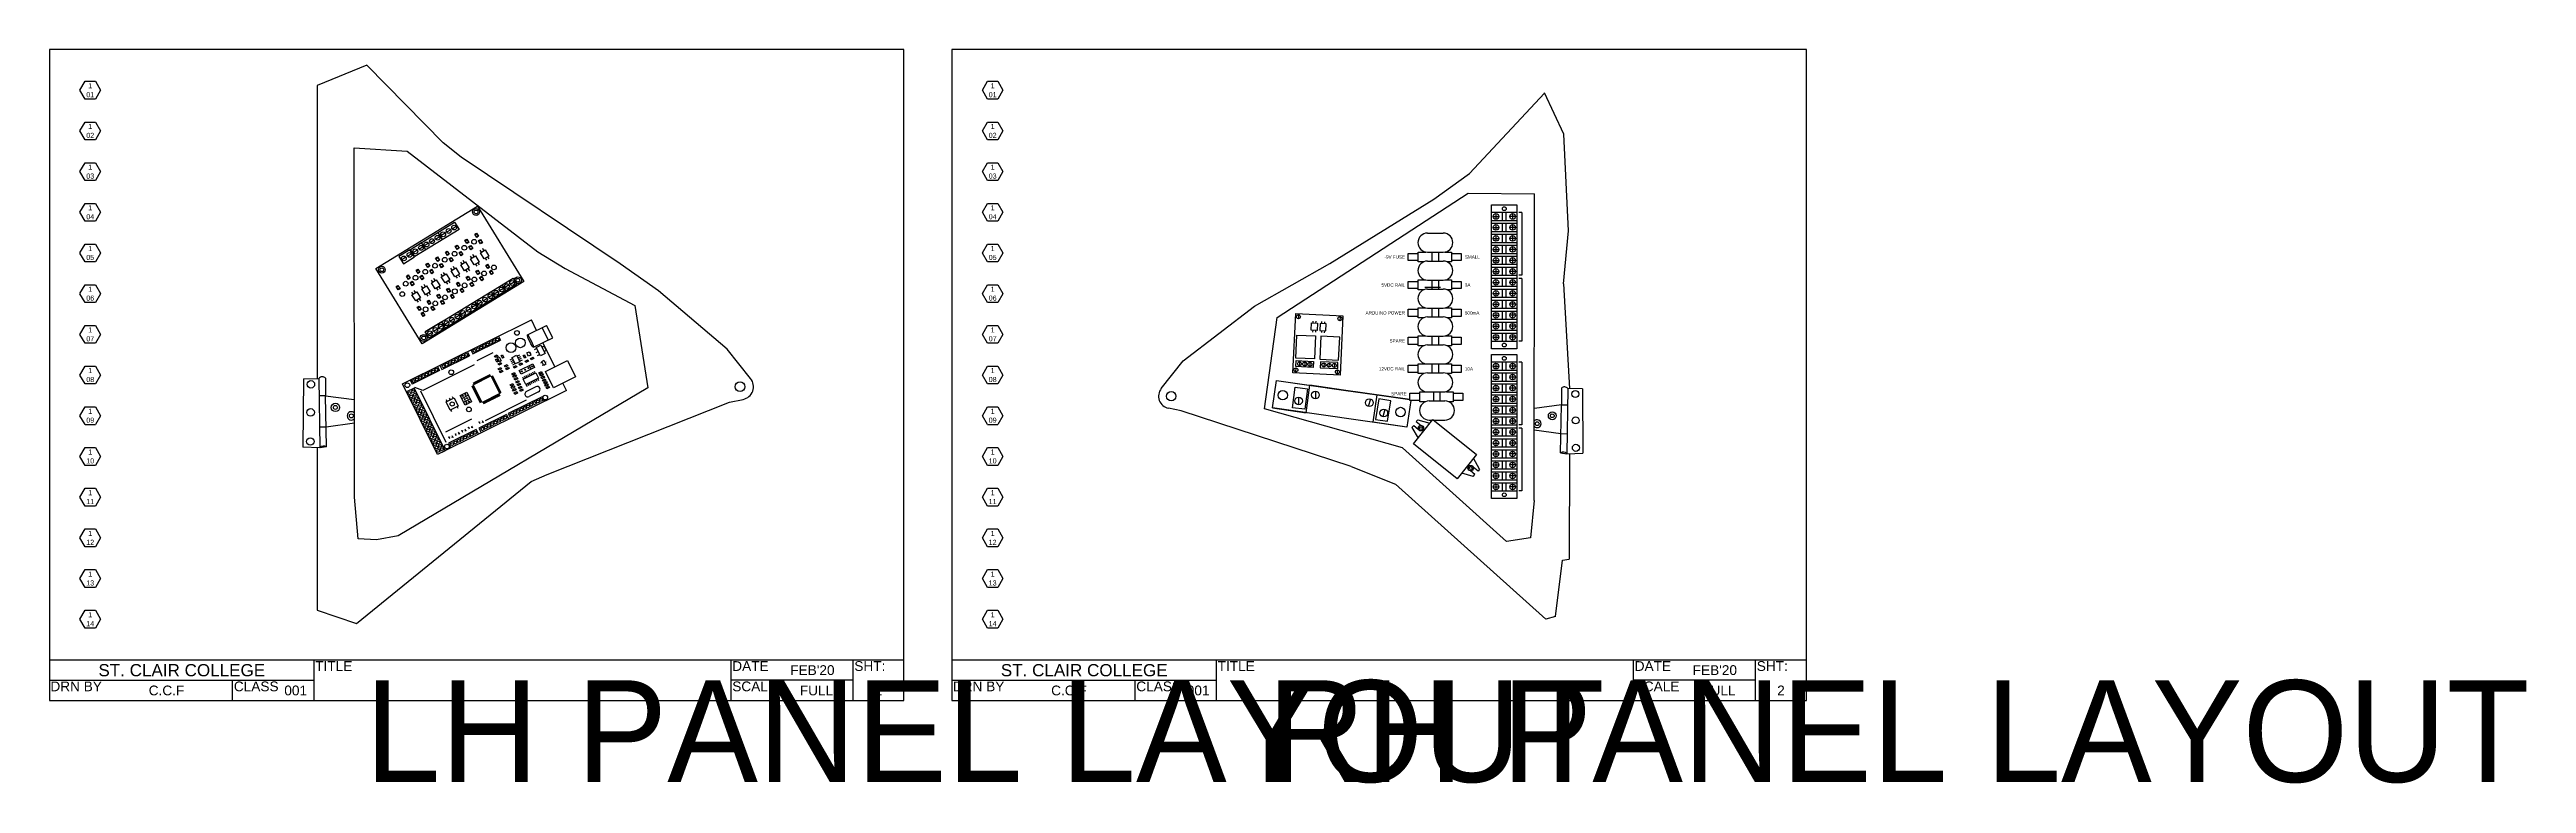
# Model space of a CAD drawing. Header units: inches. Extents: x 0 to 60.9, y -2 to 16.
import ezdxf
from ezdxf.enums import TextEntityAlignment as Align

# ---------------------------------------------------------------- set-up
doc = ezdxf.new("R2018")
doc.units = ezdxf.units.IN
doc.header["$MEASUREMENT"] = 0
doc.layers.add('DRAWING SHT', color=7, linetype='Continuous')
doc.styles.add('Annotative', font='arial.ttf')
doc.styles.get("Standard").update_dxf_attribs({"font": 'arial.ttf'})

# ---------------------------------------------------------------- blocks, each defined once
blk = doc.blocks.new('*U3')
at = {"layer": 'DRAWING SHT'}
blk.add_line((-0.126, 0), (0.126, 0), dxfattribs=at)
blk = doc.blocks.new('*U4')
at = {"layer": 'DRAWING SHT', "color": 0, "linetype": 'ByBlock', "lineweight": -2, "transparency": 16777216}
for p, rotation in [((2.856, 3.806), 59.99999999999999), ((2.856, 3.587), 120), ((3.235, 3.806), 300.0000000000001), ((3.235, 3.587), 240), ((3.046, 3.477), 180)]:
    blk.add_blockref('*U3', p, dxfattribs=dict(at, rotation=rotation))
blk.add_blockref('*U3', (3.046, 3.915), dxfattribs=at)
blk = doc.blocks.new('*U5')
at = {"layer": 'DRAWING SHT'}
blk.add_line((-0.126, 0), (0.126, 0), dxfattribs=at)
blk = doc.blocks.new('*U6')
at = {"layer": 'DRAWING SHT', "color": 0, "linetype": 'ByBlock', "lineweight": -2, "transparency": 16777216}
for p, rotation in [((2.856, 3.806), 59.99999999999999), ((2.856, 3.587), 120), ((3.235, 3.806), 300.0000000000001), ((3.235, 3.587), 240), ((3.046, 3.477), 180)]:
    blk.add_blockref('*U5', p, dxfattribs=dict(at, rotation=rotation))
blk.add_blockref('*U5', (3.046, 3.915), dxfattribs=at)
blk = doc.blocks.new('*U7')
at = {"layer": 'DRAWING SHT'}
blk.add_line((-0.126, 0), (0.126, 0), dxfattribs=at)
blk = doc.blocks.new('*U8')
at = {"layer": 'DRAWING SHT', "color": 0, "linetype": 'ByBlock', "lineweight": -2, "transparency": 16777216}
for p, rotation in [((2.856, 3.806), 59.99999999999999), ((2.856, 3.587), 120), ((3.235, 3.806), 300.0000000000001), ((3.235, 3.587), 240), ((3.046, 3.477), 180)]:
    blk.add_blockref('*U7', p, dxfattribs=dict(at, rotation=rotation))
blk.add_blockref('*U7', (3.046, 3.915), dxfattribs=at)
blk = doc.blocks.new('*U9')
at = {"layer": 'DRAWING SHT'}
blk.add_line((-0.126, 0), (0.126, 0), dxfattribs=at)
blk = doc.blocks.new('*U10')
at = {"layer": 'DRAWING SHT', "color": 0, "linetype": 'ByBlock', "lineweight": -2, "transparency": 16777216}
for p, rotation in [((2.856, 3.806), 59.99999999999999), ((2.856, 3.587), 120), ((3.235, 3.806), 300.0000000000001), ((3.235, 3.587), 240), ((3.046, 3.477), 180)]:
    blk.add_blockref('*U9', p, dxfattribs=dict(at, rotation=rotation))
blk.add_blockref('*U9', (3.046, 3.915), dxfattribs=at)
blk = doc.blocks.new('*U11')
at = {"layer": 'DRAWING SHT'}
blk.add_line((-0.126, 0), (0.126, 0), dxfattribs=at)
blk = doc.blocks.new('*U12')
at = {"layer": 'DRAWING SHT', "color": 0, "linetype": 'ByBlock', "lineweight": -2, "transparency": 16777216}
for p, rotation in [((2.856, 3.806), 59.99999999999999), ((2.856, 3.587), 120), ((3.235, 3.806), 300.0000000000001), ((3.235, 3.587), 240), ((3.046, 3.477), 180)]:
    blk.add_blockref('*U11', p, dxfattribs=dict(at, rotation=rotation))
blk.add_blockref('*U11', (3.046, 3.915), dxfattribs=at)
blk = doc.blocks.new('*U13')
at = {"layer": 'DRAWING SHT'}
blk.add_line((-0.126, 0), (0.126, 0), dxfattribs=at)
blk = doc.blocks.new('*U14')
at = {"layer": 'DRAWING SHT', "color": 0, "linetype": 'ByBlock', "lineweight": -2, "transparency": 16777216}
for p, rotation in [((2.856, 3.806), 59.99999999999999), ((2.856, 3.587), 120), ((3.235, 3.806), 300.0000000000001), ((3.235, 3.587), 240), ((3.046, 3.477), 180)]:
    blk.add_blockref('*U13', p, dxfattribs=dict(at, rotation=rotation))
blk.add_blockref('*U13', (3.046, 3.915), dxfattribs=at)
blk = doc.blocks.new('*U15')
at = {"layer": 'DRAWING SHT'}
blk.add_line((-0.126, 0), (0.126, 0), dxfattribs=at)
blk = doc.blocks.new('*U16')
at = {"layer": 'DRAWING SHT', "color": 0, "linetype": 'ByBlock', "lineweight": -2, "transparency": 16777216}
for p, rotation in [((2.856, 3.806), 59.99999999999999), ((2.856, 3.587), 120), ((3.235, 3.806), 300.0000000000001), ((3.235, 3.587), 240), ((3.046, 3.477), 180)]:
    blk.add_blockref('*U15', p, dxfattribs=dict(at, rotation=rotation))
blk.add_blockref('*U15', (3.046, 3.915), dxfattribs=at)
blk = doc.blocks.new('*U17')
at = {"layer": 'DRAWING SHT'}
blk.add_line((-0.126, 0), (0.126, 0), dxfattribs=at)
blk = doc.blocks.new('*U18')
at = {"layer": 'DRAWING SHT', "color": 0, "linetype": 'ByBlock', "lineweight": -2, "transparency": 16777216}
for p, rotation in [((2.856, 3.806), 59.99999999999999), ((2.856, 3.587), 120), ((3.235, 3.806), 300.0000000000001), ((3.235, 3.587), 240), ((3.046, 3.477), 180)]:
    blk.add_blockref('*U17', p, dxfattribs=dict(at, rotation=rotation))
blk.add_blockref('*U17', (3.046, 3.915), dxfattribs=at)
blk = doc.blocks.new('*U19')
at = {"layer": 'DRAWING SHT'}
blk.add_line((-0.126, 0), (0.126, 0), dxfattribs=at)
blk = doc.blocks.new('*U20')
at = {"layer": 'DRAWING SHT', "color": 0, "linetype": 'ByBlock', "lineweight": -2, "transparency": 16777216}
for p, rotation in [((2.856, 3.806), 59.99999999999999), ((2.856, 3.587), 120), ((3.235, 3.806), 300.0000000000001), ((3.235, 3.587), 240), ((3.046, 3.477), 180)]:
    blk.add_blockref('*U19', p, dxfattribs=dict(at, rotation=rotation))
blk.add_blockref('*U19', (3.046, 3.915), dxfattribs=at)
blk = doc.blocks.new('*U21')
at = {"layer": 'DRAWING SHT'}
blk.add_line((-0.126, 0), (0.126, 0), dxfattribs=at)
blk = doc.blocks.new('*U22')
at = {"layer": 'DRAWING SHT', "color": 0, "linetype": 'ByBlock', "lineweight": -2, "transparency": 16777216}
for p, rotation in [((2.856, 3.806), 59.99999999999999), ((2.856, 3.587), 120), ((3.235, 3.806), 300.0000000000001), ((3.235, 3.587), 240), ((3.046, 3.477), 180)]:
    blk.add_blockref('*U21', p, dxfattribs=dict(at, rotation=rotation))
blk.add_blockref('*U21', (3.046, 3.915), dxfattribs=at)
blk = doc.blocks.new('*U23')
at = {"layer": 'DRAWING SHT'}
blk.add_line((-0.126, 0), (0.126, 0), dxfattribs=at)
blk = doc.blocks.new('*U24')
at = {"layer": 'DRAWING SHT', "color": 0, "linetype": 'ByBlock', "lineweight": -2, "transparency": 16777216}
for p, rotation in [((2.856, 3.806), 59.99999999999999), ((2.856, 3.587), 120), ((3.235, 3.806), 300.0000000000001), ((3.235, 3.587), 240), ((3.046, 3.477), 180)]:
    blk.add_blockref('*U23', p, dxfattribs=dict(at, rotation=rotation))
blk.add_blockref('*U23', (3.046, 3.915), dxfattribs=at)
blk = doc.blocks.new('*U25')
at = {"layer": 'DRAWING SHT'}
blk.add_line((-0.126, 0), (0.126, 0), dxfattribs=at)
blk = doc.blocks.new('*U26')
at = {"layer": 'DRAWING SHT', "color": 0, "linetype": 'ByBlock', "lineweight": -2, "transparency": 16777216}
for p, rotation in [((2.856, 3.806), 59.99999999999999), ((2.856, 3.587), 120), ((3.235, 3.806), 300.0000000000001), ((3.235, 3.587), 240), ((3.046, 3.477), 180)]:
    blk.add_blockref('*U25', p, dxfattribs=dict(at, rotation=rotation))
blk.add_blockref('*U25', (3.046, 3.915), dxfattribs=at)
blk = doc.blocks.new('*U27')
at = {"layer": 'DRAWING SHT'}
blk.add_line((-0.126, 0), (0.126, 0), dxfattribs=at)
blk = doc.blocks.new('*U28')
at = {"layer": 'DRAWING SHT', "color": 0, "linetype": 'ByBlock', "lineweight": -2, "transparency": 16777216}
for p, rotation in [((2.856, 3.806), 59.99999999999999), ((2.856, 3.587), 120), ((3.235, 3.806), 300.0000000000001), ((3.235, 3.587), 240), ((3.046, 3.477), 180)]:
    blk.add_blockref('*U27', p, dxfattribs=dict(at, rotation=rotation))
blk.add_blockref('*U27', (3.046, 3.915), dxfattribs=at)
blk = doc.blocks.new('*U29')
at = {"layer": 'DRAWING SHT'}
blk.add_line((-0.126, 0), (0.126, 0), dxfattribs=at)
blk = doc.blocks.new('*U30')
at = {"layer": 'DRAWING SHT', "color": 0, "linetype": 'ByBlock', "lineweight": -2, "transparency": 16777216}
for p, rotation in [((2.856, 3.806), 59.99999999999999), ((2.856, 3.587), 120), ((3.235, 3.806), 300.0000000000001), ((3.235, 3.587), 240), ((3.046, 3.477), 180)]:
    blk.add_blockref('*U29', p, dxfattribs=dict(at, rotation=rotation))
blk.add_blockref('*U29', (3.046, 3.915), dxfattribs=at)
blk = doc.blocks.new('Electrical Border')
at = {"layer": 'DRAWING SHT'}
for p, q in [((0, 16), (0, 15)), ((0, 1), (21, 1)), ((6.5, 0), (6.5, 1)), ((16.75, 0), (16.75, 1)), ((19.75, 0), (19.75, 1)), ((0, 0.5), (6.5, 0.5)), ((4.5, 0), (4.5, 0.5)), ((19.75, 0.5), (16.75, 0.5)), ((21, 0), (21, 0.5))]:
    blk.add_line(p, q, dxfattribs=at)
blk.add_lwpolyline([(0, 0), (21, 0), (21, 16), (0, 16)], close=True, dxfattribs=at)
for name, p in [('*U4', (-2.046, 11.304)), ('*U6', (-2.046, 10.304)), ('*U8', (-2.046, 9.304)), ('*U10', (-2.046, 8.304)), ('*U12', (-2.046, 7.304)), ('*U14', (-2.046, 6.304)), ('*U16', (-2.046, 5.304)), ('*U18', (-2.046, 4.304)), ('*U20', (-2.046, 3.304)), ('*U22', (-2.046, 2.304)), ('*U24', (-2.046, 1.304)), ('*U26', (-2.046, 0.304)), ('*U28', (-2.046, -0.696)), ('*U30', (-2.046, -1.696))]:
    blk.add_blockref(name, p, dxfattribs=at)
for s, width, gutter_width, heights, insert, char_height, attachment_point in [('01', 0.20061, 1, [0.247], (1, 14.89), 0.125, 5), ('1', 0.20061, 1, [0.247], (1, 15.11), 0.125, 5), ('1', 0.20061, 1, [0.247], (1, 14.11), 0.125, 5), ('02', 0.20061, 1, [0.247], (1, 13.89), 0.125, 5), ('03', 0.20061, 1, [0.247], (1, 12.89), 0.125, 5), ('1', 0.20061, 1, [0.247], (1, 13.11), 0.125, 5), ('04', 0.20061, 1, [0.247], (1, 11.89), 0.125, 5), ('1', 0.20061, 1, [0.247], (1, 12.11), 0.125, 5), ('1', 0.20061, 1, [0.247], (1, 11.11), 0.125, 5), ('05', 0.20061, 1, [0.247], (1, 10.89), 0.125, 5), ('06', 0.20061, 1, [0.247], (1, 9.891), 0.125, 5), ('1', 0.20061, 1, [0.247], (1, 10.11), 0.125, 5), ('1', 0.20061, 1, [0.247], (1, 9.11), 0.125, 5), ('07', 0.20061, 1, [0.247], (1, 8.891), 0.125, 5), ('08', 0.20061, 1, [0.247], (1, 7.891), 0.125, 5), ('1', 0.20061, 1, [0.247], (1, 8.11), 0.125, 5), ('09', 0.20061, 1, [0.247], (1, 6.891), 0.125, 5), ('1', 0.20061, 1, [0.247], (1, 7.11), 0.125, 5), ('1', 0.20061, 1, [0.247], (1, 6.11), 0.125, 5), ('10', 0.20061, 1, [0.247], (1, 5.891), 0.125, 5), ('11', 0.20061, 1, [0.247], (1, 4.891), 0.125, 5), ('1', 0.20061, 1, [0.247], (1, 5.11), 0.125, 5), ('12', 0.20061, 1, [0.247], (1, 3.891), 0.125, 5), ('1', 0.20061, 1, [0.247], (1, 4.11), 0.125, 5), ('1', 0.20061, 1, [0.247], (1, 3.11), 0.125, 5), ('13', 0.20061, 1, [0.247], (1, 2.891), 0.125, 5), ('14', 0.20061, 1, [0.247], (1, 1.891), 0.125, 5), ('1', 0.20061, 1, [0.247], (1, 2.11), 0.125, 5), ('ST. CLAIR COLLEGE', 6.5, 2, [0.493], (3.25, 0.746), 0.3, 5), ('DRN BY', 4.5, 2, [0.38], (0.021, 0.47), 0.24, 1)]:
    blk.add_mtext_dynamic_manual_height_columns(s, width=width, gutter_width=gutter_width, heights=heights, dxfattribs=dict(at, insert=insert, char_height=char_height, attachment_point=attachment_point))
at = {"layer": 'DRAWING SHT', "char_height": 0.24, "width": 2, "attachment_point": 1, "style": 'Annotative'}
for s, insert in [('TITLE', (6.53, 0.97)), ('CLASS', (4.53, 0.47))]:
    blk.add_mtext(s, dxfattribs=dict(at, insert=insert))
at = {"layer": 'DRAWING SHT', "char_height": 0.24, "width": 3, "attachment_point": 1}
for s, insert in [('DATE', (16.78, 0.97)), ('SHT:', (19.78, 0.97)), ('SCALE', (16.78, 0.47))]:
    blk.add_mtext(s, dxfattribs=dict(at, insert=insert))
at = {"layer": 'DRAWING SHT', "lineweight": 30, "flags": 104}
blk.add_attdef('TITLE', text='', height=0.24, dxfattribs=at).set_placement((7.75, 0.5), align=Align.MIDDLE_LEFT)
at = {"layer": 'DRAWING SHT'}
for tag, p in [('DATE', (18.75, 0.75)), ('DRN_BY', (2.875, 0.25)), ('CLS', (6.05, 0.25)), ('SCALE', (18.85, 0.25)), ('SHT', (20.375, 0.25))]:
    blk.add_attdef(tag, text='', height=0.24, dxfattribs=at).set_placement(p, align=Align.MIDDLE_CENTER)
blk = doc.blocks.new('*U81')
blk.add_line((0, -0.025), (0, 0.025))
blk = doc.blocks.new('*U79')
at = {"color": 0, "linetype": 'ByBlock', "lineweight": -2, "transparency": 16777216}
for p in [(0, 0), (0.018, 0), (0.037, 0), (0.055, 0), (0.074, 0), (0.092, 0), (0.111, 0), (0.129, 0), (0.147, 0), (0.166, 0), (0.184, 0), (0.203, 0), (0.221, 0), (0.24, 0), (0.258, 0), (0.276, 0), (0.295, 0), (0.313, 0), (0.332, 0), (0.35, 0), (0.369, 0), (0.387, 0), (0.405, 0), (0.424, 0), (0.442, 0)]:
    blk.add_blockref('*U81', p, dxfattribs=at)
blk = doc.blocks.new('*U80')
blk.add_line((0, -0.025), (0, 0.025))
blk = doc.blocks.new('*U84')
at = {"color": 0, "linetype": 'ByBlock', "lineweight": -2, "transparency": 16777216}
for p in [(0, 0), (0.018, 0), (0.037, 0), (0.055, 0), (0.074, 0), (0.092, 0), (0.111, 0), (0.129, 0), (0.147, 0), (0.166, 0), (0.184, 0), (0.203, 0), (0.221, 0), (0.24, 0), (0.258, 0), (0.276, 0), (0.295, 0), (0.313, 0), (0.332, 0), (0.35, 0), (0.369, 0), (0.387, 0), (0.405, 0), (0.424, 0), (0.442, 0)]:
    blk.add_blockref('*U80', p, dxfattribs=at)
blk = doc.blocks.new('*U85')
blk.add_line((0, -0.025), (0, 0.025))
blk = doc.blocks.new('*U86')
at = {"color": 0, "linetype": 'ByBlock', "lineweight": -2, "transparency": 16777216}
for p in [(0, 0), (0.018, 0), (0.037, 0), (0.055, 0), (0.074, 0), (0.092, 0), (0.111, 0), (0.129, 0), (0.147, 0), (0.166, 0), (0.184, 0), (0.203, 0), (0.221, 0), (0.24, 0), (0.258, 0), (0.276, 0), (0.295, 0), (0.313, 0), (0.332, 0), (0.35, 0), (0.369, 0), (0.387, 0), (0.405, 0), (0.424, 0), (0.442, 0)]:
    blk.add_blockref('*U85', p, dxfattribs=at)
blk = doc.blocks.new('*U87')
blk.add_line((0, -0.025), (0, 0.025))
blk = doc.blocks.new('*U88')
at = {"color": 0, "linetype": 'ByBlock', "lineweight": -2, "transparency": 16777216}
for p in [(0, 0), (0.018, 0), (0.037, 0), (0.055, 0), (0.074, 0), (0.092, 0), (0.111, 0), (0.129, 0), (0.147, 0), (0.166, 0), (0.184, 0), (0.203, 0), (0.221, 0), (0.24, 0), (0.258, 0), (0.276, 0), (0.295, 0), (0.313, 0), (0.332, 0), (0.35, 0), (0.369, 0), (0.387, 0), (0.405, 0), (0.424, 0), (0.442, 0)]:
    blk.add_blockref('*U87', p, dxfattribs=at)
blk = doc.blocks.new('*U82')
blk.add_lwpolyline([(-0.031, 0.031), (0.031, 0.031), (0.031, -0.031), (-0.031, -0.031)], close=True)
blk = doc.blocks.new('*U83')
at = {"color": 0, "linetype": 'ByBlock', "lineweight": -2, "transparency": 16777216}
for p in [(0, 0), (0.098, 0), (0, -0.093), (0, -0.187), (0, -0.28), (0, -0.374), (0, -0.467), (0, -0.561), (0.098, -0.093), (0.098, -0.187), (0.098, -0.28), (0.098, -0.374), (0.098, -0.467), (0.098, -0.561), (0, -0.654), (0, -0.747), (0, -0.841), (0, -0.934), (0, -1.028), (0, -1.121), (0, -1.214), (0.098, -0.654), (0.098, -0.747), (0.098, -0.841), (0.098, -0.934), (0.098, -1.028), (0.098, -1.121), (0.098, -1.214), (0, -1.308), (0, -1.401), (0, -1.495), (0, -1.588), (0.098, -1.308), (0.098, -1.401), (0.098, -1.495), (0.098, -1.588)]:
    blk.add_blockref('*U82', p, dxfattribs=at)
blk = doc.blocks.new('*U69')
blk.add_lwpolyline([(-0.031, 0.031), (0.031, 0.031), (0.031, -0.031), (-0.031, -0.031)], close=True)
blk = doc.blocks.new('*U70')
at = {"color": 0, "linetype": 'ByBlock', "lineweight": -2, "transparency": 16777216}
for p in [(0, 0), (0.089, 0), (0.179, 0), (0.268, 0), (0.358, 0), (0.447, 0), (0.537, 0), (0.626, 0)]:
    blk.add_blockref('*U69', p, dxfattribs=at)
blk = doc.blocks.new('*U71')
blk.add_lwpolyline([(-0.031, 0.031), (0.031, 0.031), (0.031, -0.031), (-0.031, -0.031)], close=True)
blk = doc.blocks.new('*U72')
at = {"color": 0, "linetype": 'ByBlock', "lineweight": -2, "transparency": 16777216}
for p in [(0, 0), (0.089, 0), (0.179, 0), (0.268, 0), (0.358, 0), (0.447, 0), (0.537, 0), (0.626, 0)]:
    blk.add_blockref('*U71', p, dxfattribs=at)
blk = doc.blocks.new('*U73')
blk.add_lwpolyline([(-0.031, 0.031), (0.031, 0.031), (0.031, -0.031), (-0.031, -0.031)], close=True)
blk = doc.blocks.new('*U74')
at = {"color": 0, "linetype": 'ByBlock', "lineweight": -2, "transparency": 16777216}
for p in [(0, 0), (0.089, 0), (0.179, 0), (0.268, 0), (0.358, 0), (0.447, 0), (0.537, 0), (0.626, 0), (0.716, 0), (0.805, 0)]:
    blk.add_blockref('*U73', p, dxfattribs=at)
blk = doc.blocks.new('*U75')
blk.add_line((0, -0.029), (0, 0.029))
blk = doc.blocks.new('*U76')
at = {"color": 0, "linetype": 'ByBlock', "lineweight": -2, "transparency": 16777216}
for p in [(0, 0), (0.045, 0), (0.091, 0), (0.136, 0), (0.182, 0), (0.227, 0), (0.272, 0), (0.318, 0)]:
    blk.add_blockref('*U75', p, dxfattribs=at)
blk = doc.blocks.new('*U77')
blk.add_line((0, -0.029), (0, 0.029))
blk = doc.blocks.new('*U78')
at = {"color": 0, "linetype": 'ByBlock', "lineweight": -2, "transparency": 16777216}
for p in [(0, 0), (0.045, 0), (0.091, 0), (0.136, 0), (0.182, 0), (0.227, 0), (0.272, 0), (0.318, 0)]:
    blk.add_blockref('*U77', p, dxfattribs=at)
blk = doc.blocks.new('*U89')
blk.add_lwpolyline([(-0.031, 0.031), (0.031, 0.031), (0.031, -0.031), (-0.031, -0.031)], close=True)
blk = doc.blocks.new('*U90')
at = {"color": 0, "linetype": 'ByBlock', "lineweight": -2, "transparency": 16777216}
for p in [(0, 0), (0.089, 0), (0.179, 0), (0.268, 0), (0.358, 0), (0.447, 0), (0.537, 0), (0.626, 0)]:
    blk.add_blockref('*U89', p, dxfattribs=at)
blk = doc.blocks.new('*U91')
blk.add_lwpolyline([(-0.031, 0.031), (0.031, 0.031), (0.031, -0.031), (-0.031, -0.031)], close=True)
blk = doc.blocks.new('*U92')
at = {"color": 0, "linetype": 'ByBlock', "lineweight": -2, "transparency": 16777216}
for p in [(0, 0), (0.089, 0), (0.179, 0), (0.268, 0), (0.358, 0), (0.447, 0), (0.537, 0), (0.626, 0)]:
    blk.add_blockref('*U91', p, dxfattribs=at)
blk = doc.blocks.new('*U93')
blk.add_lwpolyline([(-0.031, 0.031), (0.031, 0.031), (0.031, -0.031), (-0.031, -0.031)], close=True)
blk = doc.blocks.new('*U94')
at = {"color": 0, "linetype": 'ByBlock', "lineweight": -2, "transparency": 16777216}
for p in [(0, 0), (0.089, 0), (0.179, 0), (0.268, 0), (0.358, 0), (0.447, 0), (0.537, 0), (0.626, 0)]:
    blk.add_blockref('*U93', p, dxfattribs=at)
blk = doc.blocks.new('*U95')
blk.add_line((-0.032, 0), (0.032, 0))
blk = doc.blocks.new('*U96')
at = {"color": 0, "linetype": 'ByBlock', "lineweight": -2, "transparency": 16777216}
for p in [(0, 0), (0, -0.046), (0, -0.092), (0, -0.138)]:
    blk.add_blockref('*U95', p, dxfattribs=at)
blk = doc.blocks.new('*U97')
blk.add_line((-0.032, 0), (0.032, 0))
blk = doc.blocks.new('*U98')
at = {"color": 0, "linetype": 'ByBlock', "lineweight": -2, "transparency": 16777216}
for p in [(0, 0), (0, -0.046), (0, -0.092), (0, -0.138)]:
    blk.add_blockref('*U97', p, dxfattribs=at)
blk = doc.blocks.new('*U99')
for p, q in [((0.311, 0.097), (-0.311, 0.097)), ((-0.273, 0), (-0.135, 0)), ((-0.204, 0.069), (-0.204, -0.069)), ((-0.046, -0.097), (-0.046, 0.097)), ((0.046, -0.097), (0.046, 0.097)), ((0.273, 0), (0.135, 0)), ((0.204, 0.069), (0.204, -0.069)), ((-0.311, -0.097), (0.311, -0.097))]:
    blk.add_line(p, q)
for centre in [(-0.204, 0), (0.204, 0)]:
    blk.add_circle(centre, 0.0688)
blk = doc.blocks.new('*U100')
at = {"color": 0, "linetype": 'ByBlock', "lineweight": -2, "transparency": 16777216}
for p in [(0, 2.97), (0, 2.7), (0, 2.43), (0, 2.16), (0, 1.89), (0, 1.62), (0, 1.35), (0, 1.08), (0, 0.81), (0, 0.54), (0, 0.27), (0, 0)]:
    blk.add_blockref('*U99', p, dxfattribs=at)
blk = doc.blocks.new('*U102')
for p, q in [((0.311, 0.097), (-0.311, 0.097)), ((-0.273, 0), (-0.135, 0)), ((-0.204, 0.069), (-0.204, -0.069)), ((-0.046, -0.097), (-0.046, 0.097)), ((0.046, -0.097), (0.046, 0.097)), ((0.273, 0), (0.135, 0)), ((0.204, 0.069), (0.204, -0.069)), ((-0.311, -0.097), (0.311, -0.097))]:
    blk.add_line(p, q)
for centre in [(-0.204, 0), (0.204, 0)]:
    blk.add_circle(centre, 0.0688)
blk = doc.blocks.new('*U101')
at = {"color": 0, "linetype": 'ByBlock', "lineweight": -2, "transparency": 16777216}
for p in [(0, 2.97), (0, 2.7), (0, 2.43), (0, 2.16), (0, 1.89), (0, 1.62), (0, 1.35), (0, 1.08), (0, 0.81), (0, 0.54), (0, 0.27), (0, 0)]:
    blk.add_blockref('*U102', p, dxfattribs=at)

msp = doc.modelspace()

# ---------------------------------------------------------------- linework, layer by layer
for p, q in [((7.797, 15.619), (6.575, 15.12)), ((8.749, 14.647), (7.797, 15.619)), ((6.575, 15.12), (6.578, 7.916)), ((9.671, 13.705), (8.749, 14.647)), ((34.899, 12.957), (36.747, 14.924)), ((37.22, 13.922), (36.747, 14.936)), ((7.487, 13.585), (8.788, 13.503)), ((7.496, 4.997), (7.487, 13.585)), ((8.788, 13.503), (11.998, 11.025)), ((10.118, 13.357), (9.671, 13.705)), ((37.332, 11.541), (37.22, 13.922)), ((14.021, 10.734), (10.118, 13.357)), ((34.023, 12.323), (34.899, 12.957)), ((30.171, 9.417), (34.87, 12.473)), ((31.468, 10.744), (34.023, 12.323)), ((34.87, 12.473), (36.5, 12.456)), ((36.491, 4.922), (36.5, 12.456)), ((9.859, 11.573), (9.759, 11.512)), ((9.894, 11.595), (9.995, 11.656)), ((36.186, 11.996), (36.116, 11.996)), ((36.186, 11.996), (36.186, 10.453)), ((8.797, 10.922), (8.898, 10.984)), ((8.87, 11.09), (9.142, 11.257)), ((9.042, 11.072), (8.941, 11.01)), ((9.08, 11.096), (9.181, 11.158)), ((9.252, 11.078), (9.142, 11.257)), ((9.316, 11.24), (9.215, 11.178)), ((9.35, 11.261), (9.451, 11.323)), ((9.486, 11.344), (9.587, 11.406)), ((9.66, 11.328), (9.55, 11.507)), ((9.724, 11.49), (9.623, 11.429)), ((9.739, 11.006), (9.785, 11.034)), ((9.77, 10.955), (9.816, 10.983)), ((9.98, 11.153), (10.025, 11.181)), ((10.01, 11.103), (10.056, 11.131)), ((10.075, 10.997), (10.121, 11.025)), ((10.106, 10.947), (10.151, 10.975)), ((10.22, 11.3), (10.265, 11.328)), ((10.251, 11.25), (10.296, 11.278)), ((10.315, 11.145), (10.361, 11.173)), ((10.346, 11.094), (10.392, 11.122)), ((10.437, 10.909), (10.405, 10.96)), ((10.46, 11.447), (10.506, 11.475)), ((10.491, 11.397), (10.536, 11.425)), ((10.555, 11.292), (10.601, 11.32)), ((10.586, 11.241), (10.632, 11.27)), ((10.618, 11.021), (10.587, 11.072)), ((10.677, 11.057), (10.646, 11.108)), ((11.998, 11.025), (12.673, 10.618)), ((33.867, 11.488), (34.256, 11.488)), ((33.867, 11.021), (34.256, 11.021)), ((37.207, 10.245), (37.332, 11.541)), ((8.758, 10.898), (8.657, 10.836)), ((8.779, 10.417), (8.825, 10.445)), ((8.81, 10.366), (8.855, 10.394)), ((9.019, 10.564), (9.065, 10.592)), ((9.05, 10.514), (9.096, 10.542)), ((9.114, 10.408), (9.16, 10.436)), ((9.145, 10.358), (9.191, 10.386)), ((9.259, 10.711), (9.305, 10.739)), ((9.29, 10.661), (9.336, 10.689)), ((9.355, 10.556), (9.4, 10.584)), ((9.385, 10.505), (9.431, 10.533)), ((9.476, 10.32), (9.445, 10.372)), ((9.499, 10.858), (9.545, 10.886)), ((9.53, 10.808), (9.576, 10.836)), ((9.595, 10.703), (9.64, 10.731)), ((9.625, 10.653), (9.671, 10.681)), ((9.658, 10.432), (9.627, 10.483)), ((9.716, 10.468), (9.685, 10.519)), ((9.835, 10.85), (9.881, 10.878)), ((9.866, 10.8), (9.911, 10.828)), ((9.898, 10.579), (9.867, 10.63)), ((9.957, 10.615), (9.925, 10.666)), ((9.989, 10.431), (10.02, 10.379)), ((10.048, 10.466), (10.079, 10.415)), ((10.138, 10.726), (10.107, 10.777)), ((10.197, 10.762), (10.165, 10.813)), ((10.229, 10.578), (10.261, 10.527)), ((10.249, 10.387), (10.295, 10.415)), ((10.28, 10.337), (10.326, 10.365)), ((10.288, 10.614), (10.319, 10.562)), ((10.378, 10.873), (10.347, 10.925)), ((10.469, 10.725), (10.501, 10.674)), ((10.489, 10.535), (10.535, 10.563)), ((10.52, 10.484), (10.566, 10.512)), ((10.528, 10.761), (10.559, 10.71)), ((10.58, 10.386), (10.626, 10.414)), ((10.611, 10.336), (10.657, 10.364)), ((10.709, 10.872), (10.741, 10.821)), ((10.729, 10.682), (10.775, 10.71)), ((10.76, 10.632), (10.806, 10.66)), ((10.768, 10.908), (10.799, 10.857)), ((10.821, 10.533), (10.866, 10.561)), ((10.851, 10.483), (10.897, 10.511)), ((11.127, 10.221), (11.392, 10.383)), ((12.673, 10.618), (14.389, 9.708)), ((14.965, 10.067), (14.021, 10.734)), ((29.612, 9.695), (31.468, 10.744)), ((33.867, 10.802), (34.256, 10.802)), ((36.186, 10.453), (36.116, 10.453)), ((36.186, 10.376), (36.116, 10.376)), ((36.186, 10.376), (36.186, 8.833)), ((8.528, 10.158), (8.573, 10.186)), ((8.559, 10.108), (8.604, 10.136)), ((8.874, 10.261), (8.92, 10.289)), ((8.905, 10.211), (8.951, 10.239)), ((8.938, 9.99), (8.906, 10.041)), ((8.996, 10.026), (8.965, 10.077)), ((9.029, 9.842), (9.06, 9.79)), ((9.087, 9.877), (9.118, 9.826)), ((9.178, 10.137), (9.146, 10.189)), ((9.236, 10.173), (9.205, 10.224)), ((9.269, 9.989), (9.3, 9.938)), ((9.289, 9.798), (9.334, 9.826)), ((9.32, 9.748), (9.365, 9.776)), ((9.327, 10.025), (9.359, 9.974)), ((9.418, 10.285), (9.386, 10.336)), ((9.509, 10.136), (9.54, 10.085)), ((9.529, 9.946), (9.575, 9.974)), ((9.56, 9.895), (9.605, 9.923)), ((9.567, 10.172), (9.599, 10.121)), ((9.62, 9.797), (9.666, 9.825)), ((9.651, 9.747), (9.696, 9.775)), ((9.749, 10.283), (9.78, 10.232)), ((9.769, 10.093), (9.815, 10.121)), ((9.8, 10.043), (9.845, 10.071)), ((9.807, 10.319), (9.839, 10.268)), ((9.86, 9.944), (9.906, 9.972)), ((9.891, 9.894), (9.937, 9.922)), ((10.009, 10.24), (10.055, 10.268)), ((10.04, 10.19), (10.086, 10.218)), ((10.1, 10.092), (10.146, 10.12)), ((10.131, 10.041), (10.177, 10.069)), ((10.34, 10.239), (10.386, 10.267)), ((10.371, 10.189), (10.417, 10.217)), ((10.548, 9.655), (10.454, 9.808)), ((10.521, 9.744), (10.621, 9.805)), ((10.654, 9.826), (10.754, 9.887)), ((10.887, 9.968), (10.787, 9.907)), ((10.954, 9.905), (10.86, 10.057)), ((10.928, 9.994), (11.027, 10.055)), ((11.061, 10.075), (11.16, 10.136)), ((11.221, 10.068), (11.127, 10.221)), ((11.293, 10.217), (11.193, 10.156)), ((11.32, 10.234), (11.419, 10.295)), ((16.656, 8.636), (14.965, 10.067)), ((33.802, 10.157), (34.191, 10.157)), ((33.867, 10.334), (34.256, 10.334)), ((33.867, 10.115), (34.256, 10.115)), ((37.207, 10.245), (37.355, 7.67)), ((8.672, 7.782), (11.844, 9.356)), ((9.049, 9.651), (9.094, 9.679)), ((9.079, 9.601), (9.125, 9.629)), ((9.14, 9.503), (9.185, 9.531)), ((9.17, 9.452), (9.216, 9.48)), ((9.641, 9.31), (9.235, 9.06)), ((9.38, 9.65), (9.425, 9.678)), ((9.411, 9.6), (9.456, 9.628)), ((9.435, 9.078), (9.534, 9.139)), ((9.667, 9.221), (9.568, 9.16)), ((9.735, 9.157), (9.641, 9.31)), ((9.709, 9.246), (9.808, 9.307)), ((9.841, 9.327), (9.941, 9.388)), ((10.074, 9.47), (9.974, 9.409)), ((10.141, 9.406), (10.048, 9.559)), ((10.115, 9.495), (10.215, 9.556)), ((10.248, 9.577), (10.347, 9.638)), ((10.48, 9.719), (10.381, 9.658)), ((11.744, 8.987), (12.218, 9.222)), ((11.971, 9.099), (11.844, 9.356)), ((12.258, 8.865), (12.108, 9.167)), ((12.368, 8.919), (12.218, 9.222)), ((14.389, 9.708), (14.705, 7.684)), ((27.866, 8.348), (29.612, 9.695)), ((29.862, 7.169), (30.171, 9.417)), ((30.695, 9.482), (30.695, 9.385)), ((31.054, 9.278), (31.057, 9.326)), ((31.127, 9.274), (31.129, 9.322)), ((31.269, 9.268), (31.272, 9.315)), ((31.342, 9.264), (31.344, 9.312)), ((31.719, 9.433), (31.709, 9.337)), ((33.867, 9.647), (34.256, 9.647)), ((33.867, 9.428), (34.256, 9.428)), ((9.302, 8.997), (9.402, 9.058)), ((10.269, 8.575), (10.319, 8.475)), ((10.358, 8.619), (10.407, 8.519)), ((10.407, 8.519), (11.083, 8.855)), ((10.892, 8.546), (10.499, 8.351)), ((11.033, 8.954), (11.083, 8.855)), ((11.74, 8.53), (11.719, 8.52)), ((11.795, 8.557), (11.816, 8.568)), ((11.807, 8.533), (11.828, 8.544)), ((11.894, 8.684), (12.368, 8.919)), ((11.977, 8.652), (11.913, 8.62)), ((12.014, 8.577), (11.95, 8.546)), ((11.963, 8.679), (12.077, 8.735)), ((12.064, 8.476), (11.963, 8.679)), ((12.178, 8.532), (12.064, 8.476)), ((12.077, 8.735), (12.178, 8.532)), ((12.16, 8.708), (12.104, 8.68)), ((12.418, 8.199), (12.121, 8.797)), ((12.153, 8.582), (12.209, 8.61)), ((12.209, 8.61), (12.16, 8.708)), ((17.232, 7.914), (16.656, 8.636)), ((31.046, 9.103), (31.044, 9.055)), ((31.118, 9.1), (31.116, 9.052)), ((31.261, 9.093), (31.259, 9.045)), ((31.333, 9.089), (31.331, 9.042)), ((33.867, 8.96), (34.256, 8.96)), ((33.867, 8.741), (34.256, 8.741)), ((36.186, 8.833), (36.116, 8.833)), ((6.238, 7.909), (6.621, 7.917)), ((6.621, 7.917), (6.642, 6.215)), ((6.783, 7.927), (6.782, 7.494)), ((9.585, 8.111), (8.909, 7.776)), ((10.435, 8.249), (9.177, 7.624)), ((9.536, 8.21), (9.585, 8.111)), ((9.594, 8.239), (9.643, 8.14)), ((9.643, 8.14), (10.319, 8.475)), ((10.963, 8.44), (10.946, 8.475)), ((10.964, 8.371), (10.999, 8.389)), ((10.984, 8.331), (11.019, 8.348)), ((11.003, 8.46), (10.986, 8.495)), ((11.056, 8.251), (11.039, 8.287)), ((11.092, 8.059), (11.074, 8.094)), ((11.097, 8.272), (11.079, 8.307)), ((11.104, 8.466), (11.139, 8.483)), ((11.132, 8.079), (11.115, 8.114)), ((11.124, 8.425), (11.159, 8.443)), ((11.245, 8.135), (11.227, 8.17)), ((11.285, 8.155), (11.268, 8.19)), ((11.393, 8), (11.376, 8.036)), ((11.42, 7.947), (11.402, 7.982)), ((11.432, 8.175), (11.415, 8.21)), ((11.434, 8.02), (11.416, 8.056)), ((11.453, 7.88), (11.436, 7.915)), ((11.46, 7.967), (11.443, 8.002)), ((11.473, 8.195), (11.455, 8.23)), ((11.493, 7.9), (11.476, 7.935)), ((11.572, 8.244), (11.554, 8.279)), ((11.612, 8.264), (11.594, 8.299)), ((11.646, 8.469), (11.681, 8.487)), ((11.666, 8.429), (11.701, 8.446)), ((11.721, 8.317), (11.703, 8.352)), ((11.751, 8.506), (11.73, 8.496)), ((11.763, 8.482), (11.742, 8.472)), ((11.761, 8.337), (11.744, 8.372)), ((11.839, 8.149), (11.795, 8.236)), ((11.818, 8.509), (11.839, 8.52)), ((11.853, 8.382), (11.836, 8.418)), ((11.894, 8.403), (11.876, 8.438)), ((12.051, 8.503), (11.987, 8.471)), ((12.056, 8.029), (12.039, 8.064)), ((12.079, 7.982), (12.062, 8.018)), ((12.076, 8.305), (12.105, 8.32)), ((12.097, 8.049), (12.079, 8.084)), ((12.111, 7.918), (12.094, 7.953)), ((12.12, 8.002), (12.102, 8.038)), ((12.107, 8.241), (12.137, 8.256)), ((12.152, 7.938), (12.134, 7.973)), ((12.174, 8.314), (12.204, 8.329)), ((27.324, 7.668), (27.866, 8.348)), ((30.628, 8.079), (30.637, 8.175)), ((30.721, 8.325), (30.721, 8.23)), ((30.85, 8.32), (30.85, 8.224)), ((30.978, 8.313), (30.978, 8.217)), ((31.326, 8.297), (31.316, 8.201)), ((31.454, 8.291), (31.445, 8.196)), ((31.583, 8.284), (31.574, 8.189)), ((31.652, 8.03), (31.652, 8.127)), ((33.867, 8.273), (34.256, 8.273)), ((33.867, 8.054), (34.256, 8.054)), ((36.186, 8.317), (36.116, 8.317)), ((36.186, 8.317), (36.186, 6.774)), ((6.238, 7.909), (6.227, 6.229)), ((6.782, 7.494), (6.625, 7.492)), ((6.81, 6.233), (6.782, 7.494)), ((6.782, 7.494), (7.488, 7.396)), ((14.705, 7.684), (8.569, 4.05)), ((9.533, 6.048), (8.672, 7.782)), ((8.96, 7.68), (8.77, 7.586)), ((8.86, 7.875), (8.909, 7.776)), ((8.96, 7.68), (9.723, 6.142)), ((9.177, 7.624), (8.979, 7.691)), ((9.118, 7.612), (9.742, 6.355)), ((12.704, 7.622), (9.533, 6.048)), ((9.745, 7.397), (9.767, 7.352)), ((9.822, 7.435), (9.844, 7.39)), ((9.899, 7.474), (9.921, 7.428)), ((10.131, 7.425), (10.292, 7.505)), ((10.176, 7.335), (10.337, 7.415)), ((11.718, 7.382), (10.705, 6.879)), ((12.108, 7.469), (11.269, 7.053)), ((11.412, 7.607), (11.395, 7.643)), ((11.45, 7.532), (11.432, 7.567)), ((11.453, 7.627), (11.435, 7.663)), ((11.488, 7.809), (11.471, 7.844)), ((11.49, 7.552), (11.473, 7.587)), ((11.522, 7.74), (11.505, 7.776)), ((11.529, 7.829), (11.511, 7.864)), ((11.559, 7.667), (11.541, 7.702)), ((11.563, 7.761), (11.545, 7.796)), ((11.591, 7.602), (11.573, 7.637)), ((11.599, 7.687), (11.582, 7.722)), ((11.631, 7.622), (11.614, 7.658)), ((11.954, 7.713), (11.723, 7.598)), ((12.016, 7.587), (11.785, 7.473)), ((12.108, 7.469), (12.165, 7.355)), ((12.147, 7.847), (12.129, 7.882)), ((12.176, 7.788), (12.158, 7.824)), ((12.187, 7.867), (12.169, 7.902)), ((12.205, 7.728), (12.188, 7.764)), ((12.216, 7.809), (12.199, 7.844)), ((12.236, 7.667), (12.218, 7.702)), ((12.246, 7.749), (12.228, 7.784)), ((12.23, 5.561), (16.712, 7.333)), ((12.276, 7.687), (12.259, 7.722)), ((12.704, 7.622), (12.615, 7.803)), ((16.712, 7.333), (17.047, 7.402)), ((30.153, 7.868), (31.806, 7.632)), ((30.699, 7.461), (30.699, 7.272)), ((30.883, 7.076), (30.979, 7.75)), ((31.806, 7.632), (30.979, 7.75)), ((31.112, 7.605), (31.112, 7.417)), ((33.436, 7.4), (31.806, 7.632)), ((31.806, 7.632), (32.632, 7.514)), ((32.463, 7.412), (32.411, 7.231)), ((32.536, 6.84), (32.632, 7.514)), ((33.867, 7.586), (34.256, 7.586)), ((33.907, 7.364), (34.297, 7.364)), ((37.163, 7.68), (37.164, 7.272)), ((37.316, 7.671), (37.296, 6.068)), ((37.676, 7.664), (37.316, 7.671)), ((37.676, 7.664), (37.686, 6.081)), ((6.637, 6.726), (6.799, 6.732)), ((6.799, 6.732), (7.494, 6.825)), ((10.373, 6.917), (9.73, 6.598)), ((9.889, 7.105), (9.867, 7.15)), ((10.044, 7.182), (10.021, 7.227)), ((10.294, 6.719), (10.287, 6.698)), ((10.319, 6.67), (10.294, 6.719)), ((10.294, 6.719), (10.315, 6.712)), ((10.368, 6.755), (10.392, 6.706)), ((10.392, 6.706), (10.371, 6.713)), ((10.392, 6.706), (10.399, 6.727)), ((10.558, 6.849), (10.551, 6.828)), ((11.229, 7.033), (10.553, 6.698)), ((10.553, 6.698), (10.61, 6.583)), ((10.582, 6.8), (10.558, 6.849)), ((10.558, 6.849), (10.579, 6.842)), ((10.631, 6.886), (10.655, 6.837)), ((10.655, 6.837), (10.634, 6.844)), ((10.654, 6.716), (10.679, 6.728)), ((10.655, 6.837), (10.663, 6.858)), ((11.229, 7.033), (11.286, 6.918)), ((11.269, 7.053), (11.326, 6.938)), ((27.813, 7.121), (27.498, 7.186)), ((31.99, 5.752), (27.813, 7.121)), ((33.252, 6.214), (29.862, 7.169)), ((31.709, 6.958), (30.057, 7.194)), ((30.057, 7.194), (30.883, 7.076)), ((33.362, 6.723), (32.536, 6.84)), ((32.82, 7.158), (32.767, 6.977)), ((33.485, 6.712), (33.53, 6.757)), ((33.485, 6.712), (33.635, 6.452)), ((33.53, 6.757), (33.64, 6.675)), ((33.632, 6.9), (33.589, 6.857)), ((33.589, 6.857), (33.712, 6.763)), ((33.632, 6.9), (33.925, 6.815)), ((33.907, 6.896), (33.988, 6.896)), ((34.016, 6.896), (34.297, 6.896)), ((36.186, 6.774), (36.116, 6.774)), ((36.186, 6.697), (36.116, 6.697)), ((36.186, 6.697), (36.186, 5.154)), ((37.164, 7.272), (36.499, 7.18)), ((37.138, 6.086), (37.164, 7.272)), ((37.164, 7.272), (37.312, 7.271)), ((6.642, 6.215), (6.227, 6.229)), ((6.579, 6.217), (6.581, 2.219)), ((6.81, 6.233), (6.642, 6.215)), ((9.723, 6.142), (9.533, 6.048)), ((9.814, 6.48), (9.806, 6.459)), ((10.485, 6.664), (9.809, 6.328)), ((9.809, 6.328), (9.866, 6.213)), ((9.838, 6.431), (9.814, 6.48)), ((9.814, 6.48), (9.835, 6.473)), ((9.887, 6.516), (9.911, 6.467)), ((9.911, 6.467), (9.89, 6.475)), ((9.911, 6.467), (9.918, 6.489)), ((9.974, 6.559), (9.967, 6.538)), ((9.998, 6.511), (9.974, 6.559)), ((9.974, 6.559), (9.995, 6.552)), ((10.047, 6.596), (10.072, 6.547)), ((10.072, 6.547), (10.051, 6.554)), ((10.072, 6.547), (10.079, 6.568)), ((10.134, 6.639), (10.127, 6.618)), ((10.158, 6.59), (10.134, 6.639)), ((10.134, 6.639), (10.155, 6.632)), ((10.208, 6.676), (10.232, 6.627)), ((10.232, 6.627), (10.211, 6.634)), ((10.232, 6.627), (10.239, 6.648)), ((10.485, 6.664), (10.542, 6.549)), ((35.808, 3.912), (33.252, 6.214)), ((37.148, 6.555), (36.493, 6.643)), ((37.3, 6.55), (37.148, 6.555)), ((11.841, 5.388), (12.23, 5.561)), ((31.99, 5.752), (33.081, 5.323)), ((34.994, 5.504), (34.708, 5.593)), ((35.028, 5.557), (34.924, 5.647)), ((35.113, 5.636), (34.994, 5.735)), ((34.994, 5.504), (35.028, 5.557)), ((35.145, 5.688), (34.998, 5.955)), ((35.145, 5.688), (35.113, 5.636)), ((37.138, 6.086), (37.296, 6.068)), ((37.296, 6.068), (37.686, 6.081)), ((37.355, 6.07), (37.353, 3.479)), ((7.583, 3.977), (7.496, 4.997)), ((7.543, 1.897), (11.841, 5.388)), ((36.774, 2.003), (33.081, 5.323)), ((36.186, 5.154), (36.116, 5.154)), ((36.491, 4.922), (36.399, 4.004)), ((8.036, 3.949), (7.583, 3.977)), ((8.569, 4.05), (8.036, 3.949)), ((36.399, 4.004), (35.808, 3.912)), ((37.01, 2.067), (37.182, 3.455)), ((37.182, 3.455), (37.353, 3.479)), ((6.581, 2.219), (7.543, 1.897)), ((37.01, 2.067), (36.774, 2.003))]:
    msp.add_line(p, q)
for points in [[(35.443, 12.183), (36.066, 12.183), (36.066, 8.643), (35.443, 8.643)], [(8.02, 10.622), (10.521, 12.155), (11.659, 10.299), (9.158, 8.766)], [(8.87, 11.09), (9.956, 11.756), (10.066, 11.577), (8.98, 10.911)], [(8.697, 10.738), (8.967, 10.903), (8.857, 11.082), (8.588, 10.917)], [(9.73, 11.021), (9.776, 11.049), (9.825, 10.968), (9.78, 10.94)], [(9.97, 11.168), (10.016, 11.196), (10.065, 11.115), (10.02, 11.087)], [(10.066, 11.013), (10.111, 11.041), (10.161, 10.96), (10.115, 10.932)], [(10.21, 11.315), (10.256, 11.343), (10.306, 11.262), (10.26, 11.234)], [(10.306, 11.16), (10.351, 11.188), (10.401, 11.107), (10.355, 11.079)], [(10.45, 11.463), (10.496, 11.491), (10.546, 11.41), (10.5, 11.382)], [(10.546, 11.307), (10.591, 11.335), (10.641, 11.254), (10.595, 11.226)], [(10.589, 11.003), (10.706, 11.074), (10.797, 10.926), (10.68, 10.854)], [(8.77, 10.432), (8.815, 10.46), (8.865, 10.379), (8.819, 10.351)], [(9.01, 10.579), (9.055, 10.607), (9.105, 10.526), (9.059, 10.498)], [(9.105, 10.424), (9.151, 10.452), (9.2, 10.371), (9.155, 10.343)], [(11.486, 10.231), (9.328, 8.908), (9.235, 9.06), (11.392, 10.383)], [(9.25, 10.726), (9.295, 10.754), (9.345, 10.674), (9.299, 10.646)], [(9.345, 10.571), (9.391, 10.599), (9.44, 10.518), (9.395, 10.49)], [(9.49, 10.874), (9.536, 10.902), (9.585, 10.821), (9.54, 10.793)], [(9.585, 10.718), (9.631, 10.746), (9.681, 10.665), (9.635, 10.637)], [(9.629, 10.414), (9.746, 10.486), (9.837, 10.337), (9.72, 10.265)], [(9.825, 10.865), (9.871, 10.893), (9.921, 10.812), (9.875, 10.784)], [(9.869, 10.561), (9.986, 10.633), (10.077, 10.484), (9.96, 10.413)], [(10.109, 10.708), (10.226, 10.78), (10.317, 10.632), (10.2, 10.56)], [(10.24, 10.403), (10.285, 10.431), (10.335, 10.35), (10.289, 10.322)], [(10.349, 10.856), (10.466, 10.927), (10.557, 10.779), (10.44, 10.707)], [(10.48, 10.55), (10.526, 10.578), (10.575, 10.497), (10.53, 10.469)], [(10.571, 10.401), (10.617, 10.429), (10.666, 10.348), (10.621, 10.32)], [(10.72, 10.697), (10.766, 10.725), (10.815, 10.644), (10.77, 10.616)], [(10.811, 10.549), (10.857, 10.577), (10.906, 10.496), (10.861, 10.468)], [(8.518, 10.174), (8.564, 10.202), (8.614, 10.121), (8.568, 10.093)], [(8.865, 10.277), (8.911, 10.305), (8.96, 10.224), (8.915, 10.196)], [(8.908, 9.972), (9.025, 10.044), (9.116, 9.895), (8.999, 9.824)], [(9.148, 10.119), (9.265, 10.191), (9.356, 10.043), (9.239, 9.971)], [(9.279, 9.814), (9.325, 9.842), (9.375, 9.761), (9.329, 9.733)], [(9.389, 10.267), (9.505, 10.338), (9.597, 10.19), (9.48, 10.118)], [(9.519, 9.961), (9.565, 9.989), (9.615, 9.908), (9.569, 9.88)], [(9.61, 9.813), (9.656, 9.841), (9.706, 9.76), (9.66, 9.732)], [(9.76, 10.108), (9.805, 10.136), (9.855, 10.055), (9.809, 10.027)], [(9.851, 9.96), (9.896, 9.988), (9.946, 9.907), (9.9, 9.879)], [(10, 10.255), (10.045, 10.284), (10.095, 10.203), (10.049, 10.175)], [(10.091, 10.107), (10.136, 10.135), (10.186, 10.054), (10.14, 10.026)], [(10.331, 10.254), (10.377, 10.282), (10.426, 10.201), (10.38, 10.173)], [(9.039, 9.667), (9.085, 9.695), (9.134, 9.614), (9.089, 9.586)], [(9.13, 9.518), (9.176, 9.546), (9.226, 9.465), (9.18, 9.437)], [(9.37, 9.665), (9.416, 9.693), (9.466, 9.612), (9.42, 9.584)], [(30.63, 9.51), (31.786, 9.455), (31.717, 8.002), (30.561, 8.057)], [(31.018, 9.28), (31.163, 9.273), (31.154, 9.098), (31.01, 9.105)], [(31.378, 9.262), (31.233, 9.269), (31.225, 9.095), (31.369, 9.088)], [(11.827, 8.492), (11.772, 8.464), (11.731, 8.548), (11.786, 8.575)], [(30.656, 8.984), (31.116, 8.962), (31.089, 8.396), (30.628, 8.418)], [(31.711, 8.934), (31.25, 8.956), (31.223, 8.389), (31.684, 8.367)], [(11.064, 7.545), (10.631, 7.329), (10.416, 7.763), (10.849, 7.978)], [(11.016, 8.466), (10.95, 8.433), (10.933, 8.469), (10.999, 8.501)], [(10.99, 8.318), (10.957, 8.384), (10.993, 8.402), (11.025, 8.336)], [(11.102, 8.348), (11.059, 8.326), (11.008, 8.43), (11.051, 8.451)], [(11.11, 8.278), (11.044, 8.245), (11.026, 8.28), (11.092, 8.313)], [(11.11, 8.151), (11.044, 8.119), (11.026, 8.154), (11.092, 8.187)], [(11.145, 8.085), (11.079, 8.052), (11.061, 8.088), (11.127, 8.12)], [(11.13, 8.413), (11.098, 8.479), (11.133, 8.496), (11.166, 8.43)], [(11.265, 8.228), (11.199, 8.195), (11.181, 8.231), (11.247, 8.263)], [(11.298, 8.161), (11.232, 8.128), (11.215, 8.164), (11.28, 8.196)], [(11.446, 8.027), (11.38, 7.994), (11.363, 8.029), (11.429, 8.062)], [(11.56, 8.329), (11.447, 8.273), (11.368, 8.433), (11.481, 8.489)], [(11.473, 7.973), (11.407, 7.94), (11.39, 7.975), (11.456, 8.008)], [(11.485, 8.201), (11.419, 8.168), (11.402, 8.203), (11.468, 8.236)], [(11.506, 7.906), (11.44, 7.873), (11.423, 7.909), (11.489, 7.941)], [(11.625, 8.27), (11.559, 8.237), (11.541, 8.273), (11.607, 8.305)], [(11.922, 8.19), (11.589, 8.025), (11.546, 8.112), (11.879, 8.277)], [(12.018, 7.921), (11.704, 7.765), (11.638, 7.898), (11.952, 8.054)], [(11.672, 8.416), (11.639, 8.482), (11.675, 8.499), (11.707, 8.433)], [(11.774, 8.343), (11.708, 8.31), (11.69, 8.346), (11.756, 8.378)], [(11.907, 8.409), (11.841, 8.376), (11.823, 8.411), (11.889, 8.444)], [(12.109, 8.055), (12.043, 8.023), (12.026, 8.058), (12.092, 8.091)], [(12.133, 8.009), (12.067, 7.976), (12.049, 8.011), (12.115, 8.044)], [(12.165, 7.944), (12.099, 7.911), (12.081, 7.947), (12.147, 7.979)], [(12.198, 8.266), (12.145, 8.239), (12.097, 8.337), (12.15, 8.363)], [(12.931, 7.96), (12.384, 7.688), (12.187, 8.085), (12.734, 8.356)], [(30.639, 8.356), (31.067, 8.336), (31.06, 8.188), (30.632, 8.208)], [(31.667, 8.307), (31.239, 8.327), (31.232, 8.18), (31.66, 8.159)], [(35.443, 8.504), (36.066, 8.504), (36.066, 4.965), (35.443, 4.965)], [(10.046, 7.239), (9.845, 7.139), (9.745, 7.341), (9.946, 7.441)], [(10.374, 7.34), (10.213, 7.26), (10.094, 7.5), (10.255, 7.58)], [(10.144, 7.498), (10.166, 7.509), (10.177, 7.487), (10.155, 7.476)], [(10.198, 7.389), (10.22, 7.4), (10.209, 7.422), (10.187, 7.411)], [(10.226, 7.539), (10.205, 7.528), (10.215, 7.506), (10.237, 7.517)], [(10.241, 7.302), (10.263, 7.313), (10.252, 7.334), (10.231, 7.324)], [(10.28, 7.43), (10.259, 7.419), (10.248, 7.441), (10.27, 7.452)], [(10.324, 7.343), (10.302, 7.332), (10.291, 7.354), (10.313, 7.364)], [(11.402, 7.761), (11.336, 7.728), (11.319, 7.763), (11.385, 7.796)], [(11.433, 7.7), (11.367, 7.667), (11.349, 7.702), (11.415, 7.735)], [(11.466, 7.634), (11.4, 7.601), (11.382, 7.636), (11.448, 7.669)], [(11.503, 7.558), (11.437, 7.526), (11.419, 7.561), (11.485, 7.594)], [(11.541, 7.836), (11.475, 7.803), (11.458, 7.838), (11.524, 7.871)], [(11.575, 7.767), (11.509, 7.734), (11.492, 7.769), (11.558, 7.802)], [(11.612, 7.694), (11.546, 7.661), (11.528, 7.696), (11.594, 7.729)], [(11.644, 7.629), (11.578, 7.596), (11.561, 7.631), (11.627, 7.664)], [(12.2, 7.873), (12.134, 7.841), (12.116, 7.876), (12.182, 7.909)], [(12.229, 7.815), (12.163, 7.782), (12.145, 7.817), (12.211, 7.85)], [(12.259, 7.755), (12.193, 7.722), (12.175, 7.757), (12.241, 7.79)], [(12.289, 7.693), (12.223, 7.661), (12.206, 7.696), (12.272, 7.729)], [(30.618, 7.702), (30.916, 7.664), (30.851, 7.16), (30.553, 7.198)], [(32.965, 7.367), (32.669, 7.414), (32.59, 6.911), (32.886, 6.865)], [(33.999, 6.909), (35.074, 6.048), (34.596, 5.45), (33.52, 6.311)]]:
    msp.add_lwpolyline(points, close=True)
for points in [[(33.638, 10.813), (33.396, 10.813), (33.396, 10.99), (33.638, 10.99)], [(33.774, 10.782), (33.638, 10.782), (33.638, 11.024), (33.826, 11.024)], [(33.98, 10.802), (33.98, 11.021)], [(34.134, 11.021), (34.134, 10.802)], [(34.297, 11.024), (34.46, 11.024), (34.46, 10.782), (34.349, 10.782)], [(34.46, 10.99), (34.698, 10.99), (34.698, 10.813), (34.46, 10.813)], [(33.638, 10.126), (33.396, 10.126), (33.396, 10.303), (33.638, 10.303)], [(33.774, 10.095), (33.638, 10.095), (33.638, 10.337), (33.826, 10.337)], [(33.98, 10.115), (33.98, 10.334)], [(34.134, 10.334), (34.134, 10.115)], [(34.297, 10.337), (34.46, 10.337), (34.46, 10.095), (34.349, 10.095)], [(34.46, 10.303), (34.698, 10.303), (34.698, 10.126), (34.46, 10.126)], [(33.638, 9.439), (33.396, 9.439), (33.396, 9.616), (33.638, 9.616)], [(33.774, 9.409), (33.638, 9.409), (33.638, 9.65), (33.826, 9.65)], [(33.98, 9.428), (33.98, 9.647)], [(34.134, 9.647), (34.134, 9.428)], [(34.297, 9.65), (34.46, 9.65), (34.46, 9.409), (34.349, 9.409)], [(34.46, 9.616), (34.698, 9.616), (34.698, 9.439), (34.46, 9.439)], [(33.638, 8.752), (33.396, 8.752), (33.396, 8.929), (33.638, 8.929)], [(33.774, 8.722), (33.638, 8.722), (33.638, 8.964), (33.826, 8.964)], [(33.98, 8.741), (33.98, 8.96)], [(34.134, 8.96), (34.134, 8.741)], [(34.297, 8.964), (34.46, 8.964), (34.46, 8.722), (34.349, 8.722)], [(34.46, 8.929), (34.698, 8.929), (34.698, 8.752), (34.46, 8.752)], [(33.638, 8.065), (33.396, 8.065), (33.396, 8.242), (33.638, 8.242)], [(33.774, 8.035), (33.638, 8.035), (33.638, 8.277), (33.826, 8.277)], [(33.98, 8.054), (33.98, 8.273)], [(34.134, 8.273), (34.134, 8.054)], [(34.297, 8.277), (34.46, 8.277), (34.46, 8.035), (34.349, 8.035)], [(34.46, 8.242), (34.698, 8.242), (34.698, 8.065), (34.46, 8.065)], [(33.455, 7.375), (33.362, 6.723), (30.057, 7.194), (30.153, 7.868), (33.436, 7.4)], [(33.678, 7.375), (33.436, 7.375), (33.436, 7.552), (33.678, 7.552)], [(33.814, 7.344), (33.678, 7.344), (33.678, 7.586), (33.867, 7.586)], [(34.02, 7.364), (34.02, 7.583)], [(34.174, 7.583), (34.174, 7.364)], [(34.337, 7.586), (34.501, 7.586), (34.501, 7.344), (34.39, 7.344)], [(34.501, 7.552), (34.739, 7.552), (34.739, 7.375), (34.501, 7.375)]]:
    msp.add_lwpolyline(points)
for centre, radius in [((9.809, 11.542), 0.0592), ((9.944, 11.625), 0.0592), ((10.483, 12.009), 0.0838), ((10.483, 12.009), 0.046), ((35.755, 12.089), 0.0465), ((8.848, 10.953), 0.0592), ((8.991, 11.041), 0.0592), ((9.131, 11.127), 0.0592), ((9.266, 11.209), 0.0592), ((9.401, 11.292), 0.0592), ((9.536, 11.375), 0.0592), ((9.674, 11.459), 0.0592), ((9.955, 10.982), 0.0583), ((10.195, 11.129), 0.0583), ((10.435, 11.277), 0.0583), ((8.167, 10.589), 0.0838), ((8.167, 10.589), 0.046), ((8.708, 10.867), 0.0592), ((8.995, 10.393), 0.0583), ((9.235, 10.54), 0.0583), ((9.475, 10.688), 0.0583), ((9.715, 10.835), 0.0583), ((10.441, 10.352), 0.0583), ((10.681, 10.499), 0.0583), ((10.921, 10.647), 0.0583), ((11.512, 10.331), 0.0838), ((11.512, 10.331), 0.046), ((8.67, 9.991), 0.0583), ((8.754, 10.246), 0.0583), ((9.481, 9.763), 0.0583), ((9.721, 9.91), 0.0583), ((9.961, 10.058), 0.0583), ((10.201, 10.205), 0.0583), ((10.43, 9.688), 0.0584), ((10.571, 9.775), 0.0584), ((10.704, 9.856), 0.0584), ((10.837, 9.938), 0.0584), ((10.978, 10.024), 0.0584), ((11.11, 10.105), 0.0584), ((11.243, 10.187), 0.0584), ((11.37, 10.264), 0.0584), ((9.241, 9.616), 0.0583), ((9.485, 9.109), 0.0584), ((9.617, 9.19), 0.0584), ((9.758, 9.276), 0.0584), ((9.891, 9.358), 0.0584), ((10.024, 9.439), 0.0584), ((10.165, 9.526), 0.0584), ((10.298, 9.607), 0.0584), ((30.695, 9.433), 0.0485), ((31.714, 9.385), 0.0485), ((9.196, 8.912), 0.0838), ((9.196, 8.912), 0.046), ((9.352, 9.027), 0.0584), ((11.34, 8.676), 0.119), ((11.488, 9.036), 0.0576), ((11.573, 8.792), 0.119), ((35.755, 8.738), 0.0465), ((9.872, 8.069), 0.0576), ((11.609, 8.089), 0.0115), ((11.692, 8.13), 0.0115), ((11.775, 8.172), 0.0115), ((11.861, 8.212), 0.0115), ((30.633, 8.127), 0.0485), ((30.721, 8.278), 0.0479), ((30.85, 8.272), 0.0479), ((30.978, 8.265), 0.0479), ((31.321, 8.249), 0.0479), ((31.45, 8.243), 0.0479), ((31.578, 8.237), 0.0479), ((31.652, 8.079), 0.0485), ((35.755, 8.411), 0.0465), ((6.424, 7.773), 0.0919), ((7.026, 7.204), 0.102), ((8.794, 7.751), 0.0576), ((9.896, 7.29), 0.052), ((12.183, 7.446), 0.0576), ((16.972, 7.714), 0.121), ((27.569, 7.48), 0.114), ((30.311, 7.505), 0.116), ((30.699, 7.366), 0.0942), ((31.112, 7.511), 0.0942), ((32.437, 7.322), 0.0942), ((37.501, 7.535), 0.0865), ((6.417, 7.083), 0.0919), ((7.026, 7.204), 0.0493), ((7.418, 6.998), 0.0493), ((10.307, 7.158), 0.0576), ((32.794, 7.068), 0.0942), ((33.205, 7.092), 0.116), ((33.705, 6.695), 0.0679), ((33.705, 6.695), 0.036), ((36.565, 6.806), 0.0464), ((36.934, 7), 0.0963), ((36.934, 7), 0.0464), ((37.508, 6.886), 0.0865), ((6.41, 6.368), 0.0919), ((9.768, 6.244), 0.0576), ((37.514, 6.212), 0.0865), ((34.929, 5.714), 0.0679), ((34.929, 5.714), 0.036), ((35.755, 5.059), 0.0465)]:
    msp.add_circle(centre, radius)
for centre, radius, start, end in [((33.867, 11.255), 0.234, 90, 270), ((34.256, 11.255), 0.234, 270, 90), ((33.867, 10.568), 0.234, 90, 270), ((34.256, 10.568), 0.234, 270, 90), ((33.867, 9.881), 0.234, 90, 270), ((34.256, 9.881), 0.234, 270, 90), ((33.867, 9.194), 0.234, 90, 270), ((34.256, 9.194), 0.234, 270, 90), ((33.867, 8.507), 0.234, 90, 270), ((34.256, 8.507), 0.234, 270, 90), ((6.706, 7.846), 0.111, 46.52517, 140.40429), ((16.982, 7.715), 0.319, 281.67742, 38.59293), ((33.867, 7.82), 0.234, 90, 270), ((34.256, 7.82), 0.234, 270, 90), ((11.754, 7.536), 0.0703, 116.40235, 296.40235), ((11.985, 7.65), 0.0703, 296.40235, 116.40235), ((27.559, 7.481), 0.301, 141.40707, 258.32258), ((33.907, 7.13), 0.234, 90, 270), ((34.297, 7.13), 0.234, 270, 90), ((37.235, 7.604), 0.105, 39.59571, 133.47483), ((7.418, 6.998), 0.102, 41.59924, 318.52808), ((36.565, 6.806), 0.0963, 221.47192, 138.40076), ((6.736, 6.128), 0.129, 55.17457, 137.40056), ((37.207, 5.986), 0.121, 42.59944, 124.82543)]:
    msp.add_arc(centre, radius, start, end)
msp.add_ellipse((11.819, 8.835), major_axis=(-0.075, 0.151), ratio=0.112214)

# ---------------------------------------------------------------- block references
ref = msp.add_blockref('Electrical Border', (0, 0))
ref.add_attrib('DRN_BY', 'C.C.F', dxfattribs={"layer": 'DRAWING SHT', "height": 0.24}).set_placement((2.875, 0.25), align=Align.MIDDLE_CENTER)
ref.add_attrib('CLS', '001', dxfattribs={"layer": 'DRAWING SHT', "height": 0.24}).set_placement((6.05, 0.25), align=Align.MIDDLE_CENTER)
ref.add_attrib('DATE', "FEB'20", dxfattribs={"layer": 'DRAWING SHT', "height": 0.24}).set_placement((18.75, 0.75), align=Align.MIDDLE_CENTER)
ref.add_attrib('SCALE', 'FULL', dxfattribs={"layer": 'DRAWING SHT', "height": 0.24}).set_placement((18.85, 0.25), align=Align.MIDDLE_CENTER)
lines = msp.add_mtext('LH PANEL LAYOUT', dxfattribs={"layer": 'DRAWING SHT', "insert": (7.75, 0.5), "char_height": 2.5, "attachment_point": 1})
ref.add_attrib('TITLE', '', (7.75, 0.5), dxfattribs={"flags": 104}).embed_mtext(lines)
ref.add_attrib('SHT', '1', dxfattribs={"layer": 'DRAWING SHT', "height": 0.24}).set_placement((20.375, 0.25), align=Align.MIDDLE_CENTER)
ref = msp.add_blockref('Electrical Border', (22.18, 0))
ref.add_attrib('DRN_BY', 'C.C.F', dxfattribs={"layer": 'DRAWING SHT', "height": 0.24}).set_placement((25.055, 0.25), align=Align.MIDDLE_CENTER)
ref.add_attrib('CLS', '001', dxfattribs={"layer": 'DRAWING SHT', "height": 0.24}).set_placement((28.23, 0.25), align=Align.MIDDLE_CENTER)
ref.add_attrib('DATE', "FEB'20", dxfattribs={"layer": 'DRAWING SHT', "height": 0.24}).set_placement((40.93, 0.75), align=Align.MIDDLE_CENTER)
ref.add_attrib('SCALE', 'FULL', dxfattribs={"layer": 'DRAWING SHT', "height": 0.24}).set_placement((41.03, 0.25), align=Align.MIDDLE_CENTER)
lines = msp.add_mtext('RH PANEL LAYOUT', dxfattribs={"layer": 'DRAWING SHT', "insert": (29.93, 0.5), "char_height": 2.5, "attachment_point": 1})
ref.add_attrib('TITLE', '', (29.93, 0.5), dxfattribs={"flags": 104}).embed_mtext(lines)
ref.add_attrib('SHT', '2', dxfattribs={"layer": 'DRAWING SHT', "height": 0.24}).set_placement((42.555, 0.25), align=Align.MIDDLE_CENTER)
for name, p in [('*U100', (35.755, 8.929)), ('*U101', (35.755, 5.251))]:
    msp.add_blockref(name, p)
for name, p, rotation in [('*U90', (10.242, 8.495), 206.4023523122874), ('*U92', (11.006, 8.874), 206.4023523122874), ('*U94', (9.508, 8.131), 206.4023523122874), ('*U79', (10.82, 7.992), 206.4023523122874), ('*U86', (10.881, 7.971), 296.4023523122874), ('*U96', (11.584, 8.354), 206.4023523122874), ('*U76', (11.925, 8.072), 206.4023523122874), ('*U83', (9.641, 6.179), 206.4023523122874), ('*U84', (10.402, 7.733), 296.4023523122874), ('*U88', (11.057, 7.513), 206.4023523122874), ('*U74', (12.08, 7.39), 206.4023523122874), ('*U72', (11.201, 6.953), 206.4023523122874), ('*U70', (10.457, 6.584), 206.4023523122874)]:
    msp.add_blockref(name, p, dxfattribs=dict(rotation=rotation))
at = {"extrusion": (0, 0, -1), "zscale": -1}
for name, p, rotation in [('*U98', (-11.413, 8.269), 153.5976476877125), ('*U78', (-12.016, 7.888), 333.5976476877125)]:
    msp.add_blockref(name, p, dxfattribs=dict(at, rotation=rotation))

# ---------------------------------------------------------------- texts
at = {"char_height": 0.08}
for s, width, insert, attachment_point in [('-9V FUSE', 1.01971, (33.314, 10.901), 6), ('SMALL', 0.69284, (34.787, 10.901), 4), ('5VDC RAIL', 1.03394, (33.314, 10.214), 6), ('3A', 0.69284, (34.787, 10.214), 4), ('ARDUINO POWER', 1.09086, (33.314, 9.528), 6), ('500mA', 0.69284, (34.787, 9.528), 4), ('SPARE', 1.25463, (33.314, 8.841), 6), ('12VDC RAIL', 1.25463, (33.314, 8.154), 6), ('10A', 0.69284, (34.787, 8.154), 4), ('SPARE', 1.25463, (33.354, 7.542), 6)]:
    msp.add_mtext_dynamic_manual_height_columns(s, width=width, gutter_width=1, heights=[0], dxfattribs=dict(at, insert=insert, attachment_point=attachment_point))

doc.saveas('drawing.dxf')
